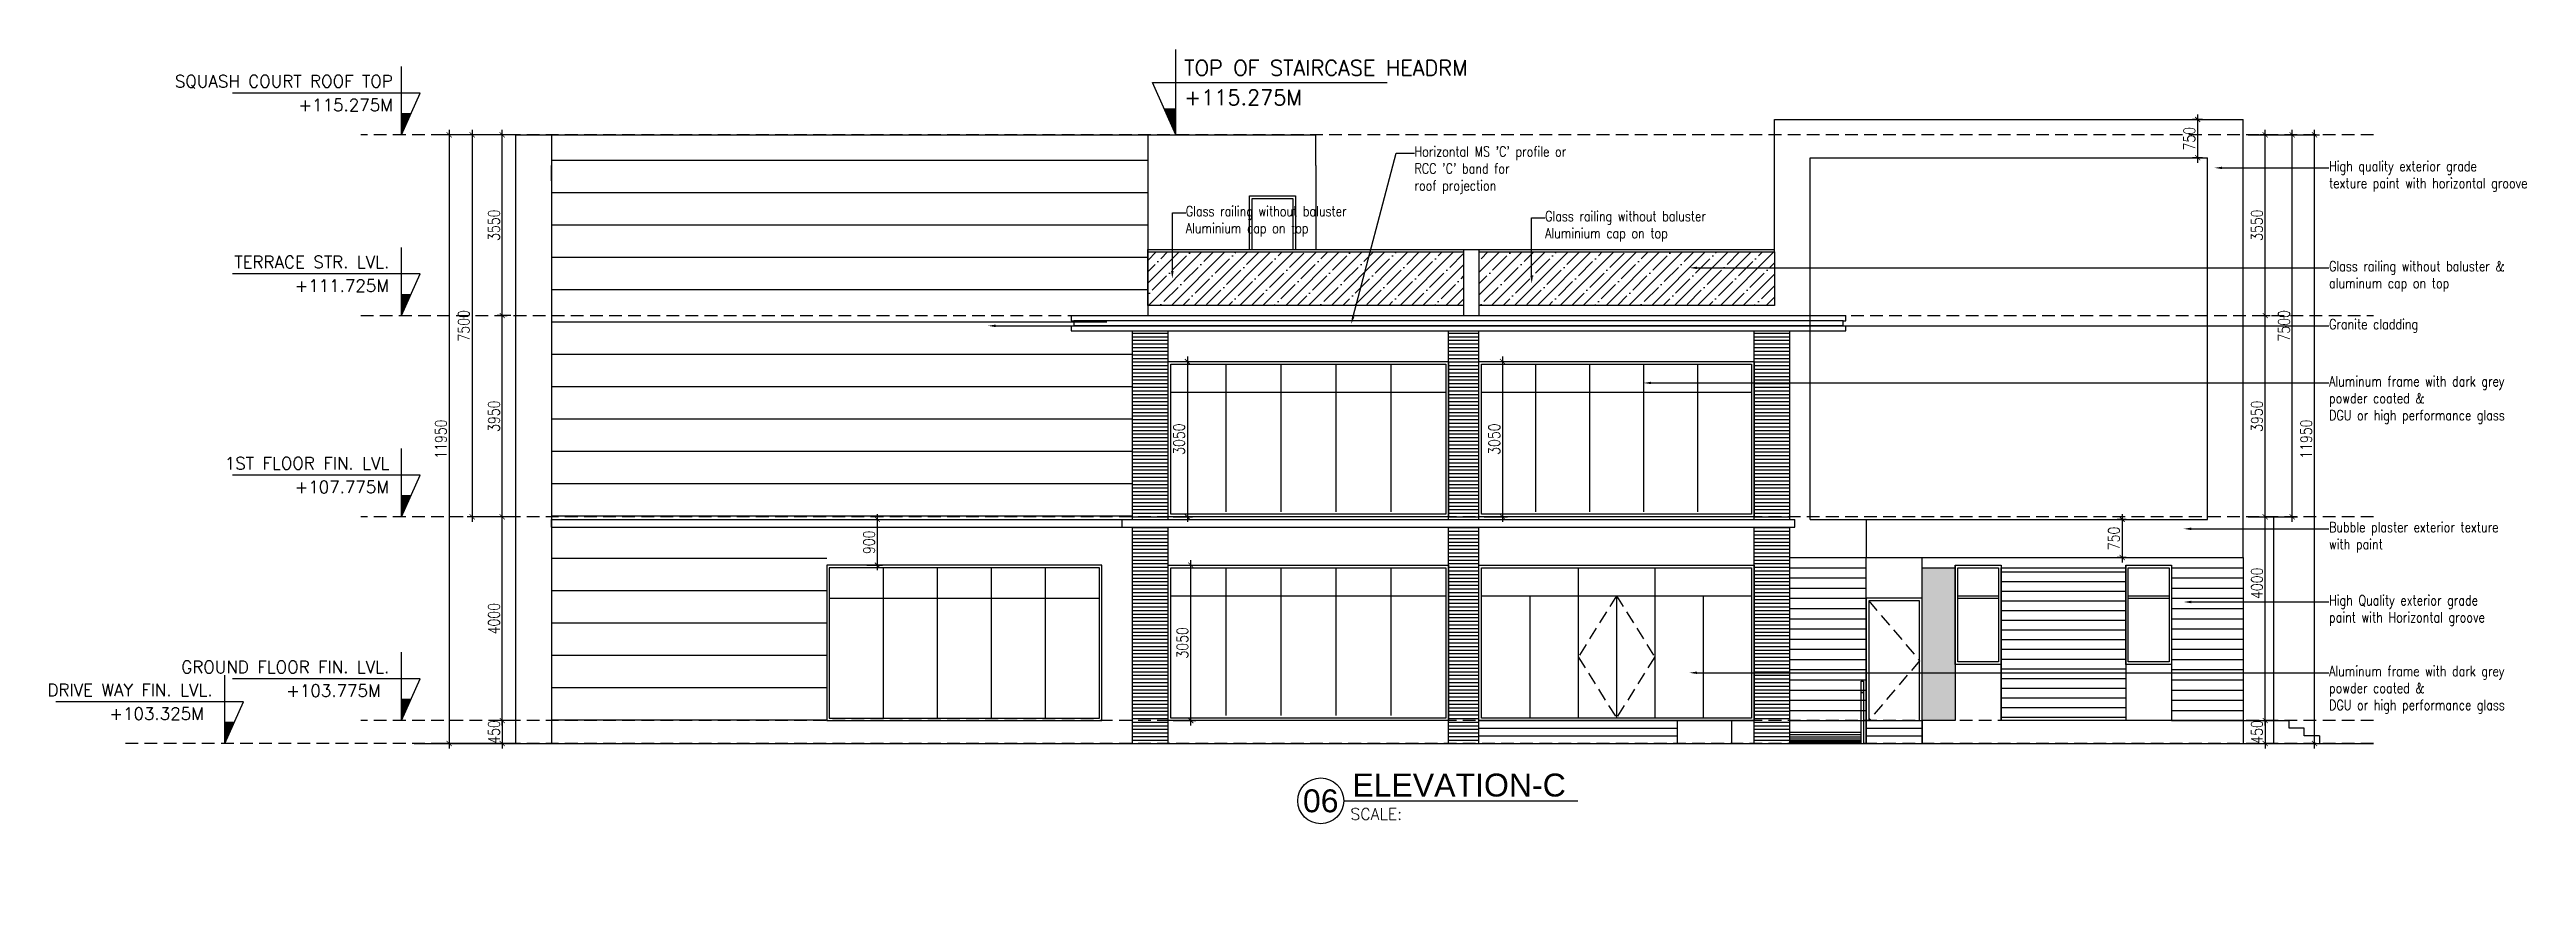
# Model space of a CAD drawing. Extents: x -32840 to 422982, y 280745 to 888746.
# Drawn here: x -29072 to 19543, y 495846 to 512220 of the extents above; entities that cross this region are included whole.
import ezdxf
from ezdxf import colors
from ezdxf.entities.mleader import LeaderData, LeaderLine
from ezdxf.enums import TextEntityAlignment as Align
from ezdxf.math import Vec2, Vec3

# ---------------------------------------------------------------- set-up
doc = ezdxf.new("R2010")
doc.units = 0
doc.header["$LTSCALE"] = 1000
doc.header["$PDMODE"] = 3
doc.linetypes.add('CONTINOUS', pattern=[0])
doc.linetypes.add('HIDDEN', pattern=[0.375, 0.25, -0.125])
doc.layers.get('Defpoints').update_dxf_attribs({"linetype": 'HIDDEN'})
for name, color, linetype in [('a-dim', 3, 'Continuous'), ('A-DOOR', 1, 'Continuous'), ('A-Elev 01', 7, 'Continuous'), ('A-Elev 02', 6, 'Continuous'), ('A-Elev 03', 4, 'Continuous'), ('A-Elev 04', 2, 'Continuous'), ('A-Elev 05', 1, 'Continuous'), ('A-HAT', 8, 'Continuous'), ('A-LVL', 31, 'HIDDEN'), ('A-PLINE', 2, 'Continuous'), ('A-Rail', 1, 'Continuous'), ('A-Tag LVl', 2, 'Continuous'), ('A-TXT', 6, 'Continuous'), ('A-WALL', 7, 'CONTINOUS'), ('a-win', 1, 'Continuous'), ('I-False Ceiling', 7, 'Continuous')]:
    doc.layers.add(name, color=color, linetype=linetype)
doc.styles.add('Arial', font='arial.ttf')
doc.styles.add('ROMANS', font='romans.shx', dxfattribs={"width": 0.8})
doc.dimstyles.new('dim-1', dxfattribs={"dimscale": 100, "dimtxt": 2.25, "dimasz": 1, "dimexe": 1, "dimexo": 1, "dimgap": 0.5, "dimtad": 1, "dimdec": 0, "dimzin": 3, "dimdsep": 46, "dimtxsty": 'ROMANS', "dimblk": 'ARCHTICK', "dimcen": 0.0625, "dimdle": 1, "dimclrd": 256, "dimclre": 256, "dimclrt": 6, "dimadec": 0, "dimazin": 0, "dimtfac": 1, "dimtdec": 0, "dimtix": 1, "dimtmove": 1, "dimatfit": 3, "dimfxl": 1, "dimfrac": 2, "dimtolj": 1, "dimtzin": 3, "dimarcsym": 0})
pattern_1 = [(180, (-245517.5, 1257881.8), (-7e-15, -70.710678), [])]

msp = doc.modelspace()

# ---------------------------------------------------------------- blocks, each defined once
blk = doc.blocks.new('_ArchTick')
at = {"color": 0, "linetype": 'ByBlock', "const_width": 0.15}
blk.add_lwpolyline([(-0.5, -0.5), (0.5, 0.5)], dxfattribs=at)
blk = doc.blocks.new('*D1622')
at = {"layer": 'a-dim', "lineweight": -2, "transparency": 16777216}
for p, q in [((14237, 503045), (14516, 503045)), ((14416, 498945), (14416, 503145)), ((14083, 499045), (14516, 499045))]:
    blk.add_line(p, q, dxfattribs=at)
at = {"layer": 'Defpoints', "color": 0, "transparency": 16777216}
for p in [(14137, 503045), (14416, 503045), (13983, 499045)]:
    blk.add_point(p, dxfattribs=at)
at = {"layer": 'a-dim', "lineweight": -2, "transparency": 16777216, "xscale": 100, "yscale": 100, "zscale": 100}
for p, rotation in [((14416, 503045), 90), ((14416, 499045), 270)]:
    blk.add_blockref('_ArchTick', p, dxfattribs=dict(at, rotation=rotation))
at = {"layer": 'a-dim', "color": 6, "transparency": 16777216, "insert": (14253, 501739), "char_height": 225, "attachment_point": 5, "rotation": 90, "style": 'ROMANS'}
blk.add_mtext('\\A1;4000', dxfattribs=at)
blk = doc.blocks.new('*D1623')
at = {"layer": 'a-dim', "lineweight": -2, "transparency": 16777216}
for p, q in [((14416, 502945), (14416, 507095)), ((14414, 506995), (14516, 506995)), ((14414, 503045), (14516, 503045))]:
    blk.add_line(p, q, dxfattribs=at)
at = {"layer": 'Defpoints', "color": 0, "transparency": 16777216}
for p in [(14314, 506995), (14416, 506995), (14314, 503045)]:
    blk.add_point(p, dxfattribs=at)
at = {"layer": 'a-dim', "lineweight": -2, "transparency": 16777216, "xscale": 100, "yscale": 100, "zscale": 100}
for p, rotation in [((14416, 506995), 90), ((14416, 503045), 270)]:
    blk.add_blockref('_ArchTick', p, dxfattribs=dict(at, rotation=rotation))
at = {"layer": 'a-dim', "color": 6, "transparency": 16777216, "insert": (14253, 505020), "char_height": 225, "attachment_point": 5, "rotation": 90, "style": 'ROMANS'}
blk.add_mtext('\\A1;3950', dxfattribs=at)
blk = doc.blocks.new('*D1624')
at = {"layer": 'a-dim', "lineweight": -2, "transparency": 16777216}
for p, q in [((14105, 510545), (15483, 510545)), ((15383, 498495), (15383, 510645)), ((15214, 498595), (15483, 498595))]:
    blk.add_line(p, q, dxfattribs=at)
at = {"layer": 'Defpoints', "color": 0, "transparency": 16777216}
for p in [(14005, 510545), (15383, 510545), (15114, 498595)]:
    blk.add_point(p, dxfattribs=at)
at = {"layer": 'a-dim', "lineweight": -2, "transparency": 16777216, "xscale": 100, "yscale": 100, "zscale": 100}
for p, rotation in [((15383, 510545), 90), ((15383, 498595), 270)]:
    blk.add_blockref('_ArchTick', p, dxfattribs=dict(at, rotation=rotation))
at = {"layer": 'a-dim', "color": 6, "transparency": 16777216, "insert": (15220, 504570), "char_height": 225, "attachment_point": 5, "rotation": 90, "style": 'ROMANS'}
blk.add_mtext('\\A1;11950', dxfattribs=at)
blk = doc.blocks.new('TAG-LVL-SEC')
blk.add_hatch(color=256).paths.add_polyline_path([(0, 3.42), (-1.53, 3.42), (0, 0)])
for p, q in [((0, 0), (0, 11.17)), ((0, 0), (-3.06, 6.83)), ((-3.06, 6.83), (27.63, 6.83)), ((-1.53, 3.42), (0, 3.42))]:
    blk.add_line(p, q)
at = {"color": 6, "style": 'ROMANS'}
for tag, p in [('LEVEL', (1.61, 7.76)), ('LEVELTAG', (1.44, 3.9))]:
    blk.add_attdef(tag, p, '', height=2, dxfattribs=at)
blk = doc.blocks.new('*D1625')
at = {"layer": 'a-dim', "lineweight": -2, "transparency": 16777216}
for p, q in [((-20017, 503045), (-20287, 503045)), ((-20187, 498945), (-20187, 503145)), ((-20017, 499045), (-20287, 499045))]:
    blk.add_line(p, q, dxfattribs=at)
at = {"layer": 'Defpoints', "color": 0, "transparency": 16777216}
for p in [(-20187, 503045), (-19917, 503045), (-19917, 499045)]:
    blk.add_point(p, dxfattribs=at)
at = {"layer": 'a-dim', "lineweight": -2, "transparency": 16777216, "xscale": 100, "yscale": 100, "zscale": 100}
for p, rotation in [((-20187, 503045), 90), ((-20187, 499045), 270)]:
    blk.add_blockref('_ArchTick', p, dxfattribs=dict(at, rotation=rotation))
at = {"layer": 'a-dim', "color": 6, "transparency": 16777216, "insert": (-20349, 501045), "char_height": 225, "attachment_point": 5, "rotation": 90, "style": 'ROMANS'}
blk.add_mtext('\\A1;4000', dxfattribs=at)
blk = doc.blocks.new('*D1626')
at = {"layer": 'a-dim', "lineweight": -2, "transparency": 16777216}
for p, q in [((-20017, 510545), (-20878, 510545)), ((-20778, 510645), (-20778, 502945)), ((-20017, 503045), (-20878, 503045))]:
    blk.add_line(p, q, dxfattribs=at)
at = {"layer": 'Defpoints', "color": 0, "transparency": 16777216}
for p in [(-19917, 510545), (-20778, 503045), (-19917, 503045)]:
    blk.add_point(p, dxfattribs=at)
at = {"layer": 'a-dim', "lineweight": -2, "transparency": 16777216, "xscale": 100, "yscale": 100, "zscale": 100}
for p, rotation in [((-20778, 510545), 90), ((-20778, 503045), 270)]:
    blk.add_blockref('_ArchTick', p, dxfattribs=dict(at, rotation=rotation))
at = {"layer": 'a-dim', "color": 6, "transparency": 16777216, "insert": (-20941, 506795), "char_height": 225, "attachment_point": 5, "rotation": 90, "style": 'ROMANS'}
blk.add_mtext('\\A1;7500', dxfattribs=at)
blk = doc.blocks.new('*D1627')
at = {"layer": 'a-dim', "lineweight": -2, "transparency": 16777216}
for p, q in [((-20019, 510545), (-21329, 510545)), ((-21229, 510645), (-21229, 498495)), ((-20009, 498595), (-21329, 498595))]:
    blk.add_line(p, q, dxfattribs=at)
at = {"layer": 'Defpoints', "color": 0, "transparency": 16777216}
for p in [(-19919, 510545), (-21229, 498595), (-19909, 498595)]:
    blk.add_point(p, dxfattribs=at)
at = {"layer": 'a-dim', "lineweight": -2, "transparency": 16777216, "xscale": 100, "yscale": 100, "zscale": 100}
for p, rotation in [((-21229, 510545), 90), ((-21229, 498595), 270)]:
    blk.add_blockref('_ArchTick', p, dxfattribs=dict(at, rotation=rotation))
at = {"layer": 'a-dim', "color": 6, "transparency": 16777216, "insert": (-21391, 504570), "char_height": 225, "attachment_point": 5, "rotation": 90, "style": 'ROMANS'}
blk.add_mtext('\\A1;11950', dxfattribs=at)
blk = doc.blocks.new('*D1628')
at = {"layer": 'a-dim', "lineweight": -2, "transparency": 16777216}
for p, q in [((14464, 510545), (14316, 510545)), ((14416, 506895), (14416, 510645)), ((14414, 506995), (14516, 506995))]:
    blk.add_line(p, q, dxfattribs=at)
at = {"layer": 'Defpoints', "color": 0, "transparency": 16777216}
for p in [(14416, 510545), (14564, 510545), (14314, 506995)]:
    blk.add_point(p, dxfattribs=at)
at = {"layer": 'a-dim', "lineweight": -2, "transparency": 16777216, "xscale": 100, "yscale": 100, "zscale": 100}
for p, rotation in [((14416, 510545), 90), ((14416, 506995), 270)]:
    blk.add_blockref('_ArchTick', p, dxfattribs=dict(at, rotation=rotation))
at = {"layer": 'a-dim', "color": 6, "transparency": 16777216, "insert": (14253, 508770), "char_height": 225, "attachment_point": 5, "rotation": 90, "style": 'ROMANS'}
blk.add_mtext('\\A1;3550', dxfattribs=at)
blk = doc.blocks.new('*U1606')
at = {"layer": 'A-HAT'}
blk.add_line((-512, 0), (892, 0), dxfattribs=at)
blk = doc.blocks.new('*U1607')
at = {"layer": 'A-HAT', "color": 0, "linetype": 'ByBlock', "lineweight": -2}
for p in [(0, 3200), (0, 3000), (0, 2800), (0, 2600), (0, 2400), (0, 2200), (0, 2000), (0, 1800), (0, 1600), (0, 1400), (0, 1200), (0, 1000), (0, 800), (0, 600), (0, 400), (0, 200), (0, 0)]:
    blk.add_blockref('*U1606', p, dxfattribs=at)
blk = doc.blocks.new('*U1608')
at = {"layer": 'A-HAT'}
blk.add_line((-350, 0), (1151, 0), dxfattribs=at)
blk = doc.blocks.new('*U1609')
at = {"layer": 'A-HAT', "color": 0, "linetype": 'ByBlock', "lineweight": -2}
for p in [(0, 3200), (0, 3000), (0, 2800), (0, 2600), (0, 2400), (0, 2200), (0, 2000), (0, 1800), (0, 1600), (0, 1400), (0, 1200), (0, 1000), (0, 800), (0, 600), (0, 400), (0, 200), (0, 0)]:
    blk.add_blockref('*U1608', p, dxfattribs=at)
blk = doc.blocks.new('*D1629')
at = {"layer": 'a-dim', "lineweight": -2, "transparency": 16777216}
for p, q in [((-20017, 499045), (-20287, 499045)), ((-20187, 499045), (-20187, 499145)), ((-20187, 499045), (-20187, 498595)), ((-20017, 498595), (-20287, 498595)), ((-20187, 498595), (-20187, 498495))]:
    blk.add_line(p, q, dxfattribs=at)
at = {"layer": 'Defpoints', "color": 0, "transparency": 16777216}
for p in [(-19917, 499045), (-20187, 498595), (-19917, 498595)]:
    blk.add_point(p, dxfattribs=at)
at = {"layer": 'a-dim', "lineweight": -2, "transparency": 16777216, "xscale": 100, "yscale": 100, "zscale": 100}
for p, rotation in [((-20187, 499045), 270), ((-20187, 498595), 90)]:
    blk.add_blockref('_ArchTick', p, dxfattribs=dict(at, rotation=rotation))
at = {"layer": 'a-dim', "color": 6, "transparency": 16777216, "insert": (-20349, 498820), "char_height": 225, "attachment_point": 5, "rotation": 90, "style": 'ROMANS'}
blk.add_mtext('\\A1;450', dxfattribs=at)
blk = doc.blocks.new('*D1630')
at = {"layer": 'a-dim', "lineweight": -2, "transparency": 16777216}
for p, q in [((14083, 499045), (14516, 499045)), ((14416, 499045), (14416, 499145)), ((14416, 499045), (14416, 498595)), ((14083, 498595), (14516, 498595)), ((14416, 498595), (14416, 498495))]:
    blk.add_line(p, q, dxfattribs=at)
at = {"layer": 'Defpoints', "color": 0, "transparency": 16777216}
for p in [(13983, 499045), (13983, 498595), (14416, 498595)]:
    blk.add_point(p, dxfattribs=at)
at = {"layer": 'a-dim', "lineweight": -2, "transparency": 16777216, "xscale": 100, "yscale": 100, "zscale": 100}
for p, rotation in [((14416, 499045), 270), ((14416, 498595), 90)]:
    blk.add_blockref('_ArchTick', p, dxfattribs=dict(at, rotation=rotation))
at = {"layer": 'a-dim', "color": 6, "transparency": 16777216, "insert": (14253, 498820), "char_height": 225, "attachment_point": 5, "rotation": 90, "style": 'ROMANS'}
blk.add_mtext('\\A1;450', dxfattribs=at)
blk = doc.blocks.new('*D1631')
at = {"layer": 'a-dim', "lineweight": -2, "transparency": 16777216}
for p, q in [((-20187, 502945), (-20187, 507095)), ((-20017, 506995), (-20287, 506995)), ((-20017, 503045), (-20287, 503045))]:
    blk.add_line(p, q, dxfattribs=at)
at = {"layer": 'Defpoints', "color": 0, "transparency": 16777216}
for p in [(-20187, 506995), (-19917, 506995), (-19917, 503045)]:
    blk.add_point(p, dxfattribs=at)
at = {"layer": 'a-dim', "lineweight": -2, "transparency": 16777216, "xscale": 100, "yscale": 100, "zscale": 100}
for p, rotation in [((-20187, 506995), 90), ((-20187, 503045), 270)]:
    blk.add_blockref('_ArchTick', p, dxfattribs=dict(at, rotation=rotation))
at = {"layer": 'a-dim', "color": 6, "transparency": 16777216, "insert": (-20349, 505020), "char_height": 225, "attachment_point": 5, "rotation": 90, "style": 'ROMANS'}
blk.add_mtext('\\A1;3950', dxfattribs=at)
blk = doc.blocks.new('*D1632')
at = {"layer": 'a-dim', "lineweight": -2, "transparency": 16777216}
for p, q in [((-20017, 510545), (-20287, 510545)), ((-20187, 506895), (-20187, 510645)), ((-20017, 506995), (-20287, 506995))]:
    blk.add_line(p, q, dxfattribs=at)
at = {"layer": 'Defpoints', "color": 0, "transparency": 16777216}
for p in [(-20187, 510545), (-19917, 510545), (-19917, 506995)]:
    blk.add_point(p, dxfattribs=at)
at = {"layer": 'a-dim', "lineweight": -2, "transparency": 16777216, "xscale": 100, "yscale": 100, "zscale": 100}
for p, rotation in [((-20187, 510545), 90), ((-20187, 506995), 270)]:
    blk.add_blockref('_ArchTick', p, dxfattribs=dict(at, rotation=rotation))
at = {"layer": 'a-dim', "color": 6, "transparency": 16777216, "insert": (-20349, 508770), "char_height": 225, "attachment_point": 5, "rotation": 90, "style": 'ROMANS'}
blk.add_mtext('\\A1;3550', dxfattribs=at)
blk = doc.blocks.new('*D1633')
at = {"layer": 'a-dim', "lineweight": -2, "transparency": 16777216}
for p, q in [((14083, 510545), (15046, 510545)), ((14946, 502945), (14946, 510645)), ((14083, 503045), (15046, 503045))]:
    blk.add_line(p, q, dxfattribs=at)
at = {"layer": 'Defpoints', "color": 0, "transparency": 16777216}
for p in [(13983, 510545), (14946, 510545), (13983, 503045)]:
    blk.add_point(p, dxfattribs=at)
at = {"layer": 'a-dim', "lineweight": -2, "transparency": 16777216, "xscale": 100, "yscale": 100, "zscale": 100}
for p, rotation in [((14946, 510545), 90), ((14946, 503045), 270)]:
    blk.add_blockref('_ArchTick', p, dxfattribs=dict(at, rotation=rotation))
at = {"layer": 'a-dim', "color": 6, "transparency": 16777216, "insert": (14783, 506795), "char_height": 225, "attachment_point": 5, "rotation": 90, "style": 'ROMANS'}
blk.add_mtext('\\A1;7500', dxfattribs=at)
blk = doc.blocks.new('TAG-LABEL')
at = {"linetype": 'Continuous'}
blk.add_line((-65.32, 0), (-24.49, 0), dxfattribs=at)
blk.add_circle((-69.32, 0), 4, dxfattribs=at)
at = {"color": 6, "style": 'ROMANS'}
blk.add_text('SCALE:', height=2, dxfattribs=at).set_placement((-64.13, -3.31))
at = {"color": 6}
for tag, p, height, style in [('LABELNAME', (-63.82, 0.75), 4, 'Arial'), ('SCALE', (-52.05, -3.31), 2, 'ROMANS'), ('DES.LINE.01', (-63.94, -6.44), 2, 'ROMANS'), ('DES.LINE.02', (-63.94, -9.56), 2, 'ROMANS')]:
    blk.add_attdef(tag, p, '', height=height, dxfattribs=dict(at, style=style))
at = {"color": 6, "style": 'Arial'}
blk.add_attdef('88', text='', height=4, dxfattribs=at).set_placement((-69.32, 0), align=Align.MIDDLE_CENTER)
blk = doc.blocks.new('*D1617')
at = {"layer": 'a-dim', "lineweight": -2, "transparency": 16777216}
for p, q in [((11685, 502995), (11508, 502995)), ((11608, 503095), (11608, 502145)), ((11685, 502245), (11508, 502245))]:
    blk.add_line(p, q, dxfattribs=at)
at = {"layer": 'Defpoints', "color": 0, "transparency": 16777216}
for p in [(11785, 502995), (11608, 502245), (11785, 502245)]:
    blk.add_point(p, dxfattribs=at)
at = {"layer": 'a-dim', "lineweight": -2, "transparency": 16777216, "xscale": 100, "yscale": 100, "zscale": 100}
for p, rotation in [((11608, 502995), 90), ((11608, 502245), 270)]:
    blk.add_blockref('_ArchTick', p, dxfattribs=dict(at, rotation=rotation))
at = {"layer": 'a-dim', "color": 6, "transparency": 16777216, "insert": (11445, 502620), "char_height": 225, "attachment_point": 5, "rotation": 90, "style": 'ROMANS'}
blk.add_mtext('\\A1;750', dxfattribs=at)
blk = doc.blocks.new('*D1618')
at = {"layer": 'a-dim', "lineweight": -2, "transparency": 16777216}
for p, q in [((-13028, 502995), (-12723, 502995)), ((-12823, 501995), (-12823, 503095)), ((-13028, 502095), (-12723, 502095))]:
    blk.add_line(p, q, dxfattribs=at)
at = {"layer": 'Defpoints', "color": 0, "transparency": 16777216}
for p in [(-13128, 502995), (-12823, 502995), (-13128, 502095)]:
    blk.add_point(p, dxfattribs=at)
at = {"layer": 'a-dim', "lineweight": -2, "transparency": 16777216, "xscale": 100, "yscale": 100, "zscale": 100}
for p, rotation in [((-12823, 502995), 90), ((-12823, 502095), 270)]:
    blk.add_blockref('_ArchTick', p, dxfattribs=dict(at, rotation=rotation))
at = {"layer": 'a-dim', "color": 6, "transparency": 16777216, "insert": (-12986, 502545), "char_height": 225, "attachment_point": 5, "rotation": 90, "style": 'ROMANS'}
blk.add_mtext('\\A1;900', dxfattribs=at)
blk = doc.blocks.new('*D1619')
at = {"layer": 'a-dim', "lineweight": -2, "transparency": 16777216}
for p, q in [((-6673, 498945), (-6673, 502195)), ((-7017, 502095), (-6573, 502095)), ((-7017, 499045), (-6573, 499045))]:
    blk.add_line(p, q, dxfattribs=at)
at = {"layer": 'Defpoints', "color": 0, "transparency": 16777216}
for p in [(-7117, 502095), (-6673, 502095), (-7117, 499045)]:
    blk.add_point(p, dxfattribs=at)
at = {"layer": 'a-dim', "lineweight": -2, "transparency": 16777216, "xscale": 100, "yscale": 100, "zscale": 100}
for p, rotation in [((-6673, 502095), 90), ((-6673, 499045), 270)]:
    blk.add_blockref('_ArchTick', p, dxfattribs=dict(at, rotation=rotation))
at = {"layer": 'a-dim', "color": 6, "transparency": 16777216, "insert": (-6836, 500570), "char_height": 225, "attachment_point": 5, "rotation": 90, "style": 'ROMANS'}
blk.add_mtext('\\A1;3050', dxfattribs=at)
blk = doc.blocks.new('*D1620')
at = {"layer": 'a-dim', "lineweight": -2, "transparency": 16777216}
for p, q in [((-917, 506095), (-453, 506095)), ((-553, 506195), (-553, 502945)), ((-917, 503045), (-453, 503045))]:
    blk.add_line(p, q, dxfattribs=at)
at = {"layer": 'Defpoints', "color": 0, "transparency": 16777216}
for p in [(-1017, 506095), (-1017, 503045), (-553, 503045)]:
    blk.add_point(p, dxfattribs=at)
at = {"layer": 'a-dim', "lineweight": -2, "transparency": 16777216, "xscale": 100, "yscale": 100, "zscale": 100}
for p, rotation in [((-553, 506095), 90), ((-553, 503045), 270)]:
    blk.add_blockref('_ArchTick', p, dxfattribs=dict(at, rotation=rotation))
at = {"layer": 'a-dim', "color": 6, "transparency": 16777216, "insert": (-715, 504570), "char_height": 225, "attachment_point": 5, "rotation": 90, "style": 'ROMANS'}
blk.add_mtext('\\A1;3050', dxfattribs=at)
blk = doc.blocks.new('*D1621')
at = {"layer": 'a-dim', "lineweight": -2, "transparency": 16777216}
for p, q in [((-7017, 506095), (-6640, 506095)), ((-6740, 506195), (-6740, 502945)), ((-7017, 503045), (-6640, 503045))]:
    blk.add_line(p, q, dxfattribs=at)
at = {"layer": 'Defpoints', "color": 0, "transparency": 16777216}
for p in [(-7117, 506095), (-7117, 503045), (-6740, 503045)]:
    blk.add_point(p, dxfattribs=at)
at = {"layer": 'a-dim', "lineweight": -2, "transparency": 16777216, "xscale": 100, "yscale": 100, "zscale": 100}
for p, rotation in [((-6740, 506095), 90), ((-6740, 503045), 270)]:
    blk.add_blockref('_ArchTick', p, dxfattribs=dict(at, rotation=rotation))
at = {"layer": 'a-dim', "color": 6, "transparency": 16777216, "insert": (-6902, 504570), "char_height": 225, "attachment_point": 5, "rotation": 90, "style": 'ROMANS'}
blk.add_mtext('\\A1;3050', dxfattribs=at)
blk = doc.blocks.new('*D1676')
at = {"layer": 'a-dim', "lineweight": -2, "transparency": 16777216}
for p, q in [((13090, 509995), (13090, 510945)), ((13182, 510845), (12990, 510845)), ((13182, 510095), (12990, 510095))]:
    blk.add_line(p, q, dxfattribs=at)
at = {"layer": 'Defpoints', "color": 0, "transparency": 16777216}
for p in [(13090, 510845), (13282, 510845), (13282, 510095)]:
    blk.add_point(p, dxfattribs=at)
at = {"layer": 'a-dim', "lineweight": -2, "transparency": 16777216, "xscale": 100, "yscale": 100, "zscale": 100}
for p, rotation in [((13090, 510845), 90), ((13090, 510095), 270)]:
    blk.add_blockref('_ArchTick', p, dxfattribs=dict(at, rotation=rotation))
at = {"layer": 'a-dim', "color": 6, "transparency": 16777216, "insert": (12927, 510470), "char_height": 225, "attachment_point": 5, "rotation": 90, "style": 'ROMANS'}
blk.add_mtext('\\A1;750', dxfattribs=at)

# ---------------------------------------------------------------- dimensions: what is measured, and where the dimension line sits
at = {"layer": 'a-dim'}
for base, p1, p2, picture, middle in [((13089.9, 510844.8), (13282.3, 510094.8), (13282.3, 510844.8), '*D1676', (12927.4, 510469.8)), ((-21229, 498594.8), (-19918.7, 510544.8), (-19908.9, 498594.8), '*D1627', (-21391.5, 504569.8)), ((-20778.4, 503044.8), (-19917.3, 510544.8), (-19917.3, 503044.8), '*D1626', (-20940.9, 506794.8)), ((-20187, 510544.8), (-19917.3, 506994.8), (-19917.3, 510544.8), '*D1632', (-20349.5, 508769.8)), ((14945.9, 510544.8), (13982.7, 503044.8), (13982.7, 510544.8), '*D1633', (14783.4, 506794.8)), ((15382.5, 510544.8), (15114, 498594.8), (14005.1, 510544.8), '*D1624', (15220, 504569.8)), ((14415.9, 510544.8), (14313.8, 506994.8), (14563.8, 510544.8), '*D1628', (14253.4, 508769.8)), ((-20187, 506994.8), (-19917.3, 503044.8), (-19917.3, 506994.8), '*D1631', (-20349.5, 505019.8)), ((14415.9, 506994.8), (14313.8, 503044.8), (14313.8, 506994.8), '*D1623', (14253.4, 505019.8)), ((-6739.8, 503044.8), (-7117.3, 506094.8), (-7117.3, 503044.8), '*D1621', (-6902.3, 504569.8)), ((-552.5, 503044.8), (-1017.3, 506094.8), (-1017.3, 503044.8), '*D1620', (-715, 504569.8)), ((-20187, 503044.8), (-19917.3, 499044.8), (-19917.3, 503044.8), '*D1625', (-20349.5, 501044.8)), ((-12823.5, 502994.8), (-13128.2, 502094.8), (-13128.2, 502994.8), '*D1618', (-12986, 502544.8)), ((11607.8, 502244.8), (11785.4, 502994.8), (11785.4, 502244.8), '*D1617', (11445.3, 502619.8)), ((-6673.2, 502094.8), (-7117.3, 499044.8), (-7117.3, 502094.8), '*D1619', (-6835.7, 500569.8)), ((-20187, 498594.8), (-19917.3, 499044.8), (-19917.3, 498594.8), '*D1629', (-20349.5, 498819.8)), ((14415.9, 498594.8), (13982.7, 499044.8), (13982.7, 498594.8), '*D1630', (14253.4, 498819.8))]:
    dim = msp.add_linear_dim(base=base, p1=p1, p2=p2, angle=90, dimstyle='dim-1', dxfattribs=at)
    dim.commit()
    dim.dimension.update_dxf_attribs({"geometry": picture, "text_midpoint": middle})
dim = msp.add_linear_dim(base=(14415.9, 503044.8), p1=(13982.7, 499044.8), p2=(14136.6, 503044.8), angle=90, dimstyle='dim-1', dxfattribs=at)
dim.commit()
dim.dimension.update_dxf_attribs({"geometry": '*D1622', "text_midpoint": (14415.9, 501738.6), "dimtype": 160})

# ---------------------------------------------------------------- hatches: boundary and pattern name
at = {"layer": 'A-HAT'}
h = msp.add_hatch(dxfattribs=at)
h.set_pattern_fill('ANSI31', color=256, scale=200, angle=135)
h.set_pattern_definition([(180, (-245517.5, 1249824.24), (-6e-14, -635), [])])
h.paths.add_polyline_path([(-8567.3, 510544.8), (-19217.3, 510544.8), (-19217.3, 502994.8), (-8567.3, 502994.8)])
h.paths.add_polyline_path([(-8317.3, 510544.8), (-8567.3, 510544.8), (-8567.3, 502994.8), (-8317.3, 502994.8)])
h.paths.add_polyline_path([(-7817.3, 506694.8), (-8317.3, 506694.8), (-8317.3, 502994.8), (-7817.3, 502994.8)])
h.paths.add_polyline_path([(-7717.3, 510544.8), (-8317.3, 510544.8), (-8317.3, 506994.8), (-7717.3, 506994.8)])
h.paths.add_polyline_path([(-7517.3, 506994.8), (-7517.3, 508244.8), (-7517.3, 510544.8), (-7717.3, 510544.8), (-7717.3, 506994.8)])
h = msp.add_hatch(dxfattribs=at)
h.set_pattern_fill('ANSI35', color=131, scale=50)
h.set_pattern_definition([(45, (-245517.5, 1249824.24), (-224.5064, 224.5064), []), (45, (-245293, 1249824.24), (-224.5064, 224.5064), [396.875, -79.375, 0, -79.375])])
h.paths.add_polyline_path([(-7117.3, 508244.8), (-7517.3, 508244.8), (-7517.3, 507194.8), (-7117.3, 507194.8)])
h.paths.add_polyline_path([(4782.7, 508244.8), (2882.6, 508244.8), (2882.6, 507194.8), (4782.7, 507194.8)])
h.paths.add_polyline_path([(-1317.3, 507194.8), (-1317.3, 508244.8), (-7117.3, 508244.8), (-7117.3, 507194.8)])
h.paths.add_polyline_path([(-1016.9, 508244.8), (-1016.9, 507194.8), (2882.6, 507194.8), (2882.6, 508244.8)])
h = msp.add_hatch(dxfattribs=at)
h.set_pattern_fill('JIS_WOOD', color=256, scale=100, angle=135)
h.set_pattern_definition(pattern_1)
h.paths.add_polyline_path([(-7117.3, 502844.8), (-7817.3, 502844.8), (-7817.3, 498594.8), (-7117.3, 498594.8)])
h.paths.add_polyline_path([(-7817.3, 502994.8), (-7117.3, 502994.8), (-7117.3, 506694.8), (-7817.3, 506694.8)])
h = msp.add_hatch(dxfattribs=at)
h.set_pattern_fill('JIS_WOOD', color=256, scale=100, angle=135)
h.set_pattern_definition(pattern_1)
h.paths.add_polyline_path([(-1617.3, 498594.8), (-1017.3, 498594.8), (-1017.3, 502844.8), (-1617.3, 502844.8)])
h.paths.add_polyline_path([(-1017.3, 506694.8), (-1617.3, 506694.8), (-1617.3, 502994.8), (-1017.3, 502994.8)])
h = msp.add_hatch(dxfattribs=at)
h.set_pattern_fill('JIS_WOOD', color=256, scale=100, angle=135)
h.set_pattern_definition(pattern_1)
h.paths.add_polyline_path([(5082.7, 506694.8), (4382.7, 506694.8), (4382.7, 503044.8), (5082.7, 503044.8)])
h.paths.add_polyline_path([(5082.7, 502844.8), (4382.7, 502844.8), (4382.7, 499044.8), (5082.7, 499044.8)])
h.paths.add_polyline_path([(4382.7, 499044.8), (4382.7, 498594.8), (5082.7, 498594.8), (5082.7, 499044.8)])
h = msp.add_hatch(dxfattribs=at)
h.set_pattern_fill('ANSI31', color=256, scale=200, angle=135)
h.set_pattern_definition([(180, (-7832.4, 1257881.8), (-6e-14, -635), [])])
h.paths.add_polyline_path([(-13817.3, 499044.8), (-19217.3, 499044.8), (-19217.3, 502844.8), (-13817.3, 502844.8)])
h = msp.add_hatch(dxfattribs=at)
h.set_pattern_fill('ANSI31', color=256, scale=60, angle=135)
h.set_pattern_definition([(180, (1500, 0), (-1e-14, -190.5), [])])
h.paths.add_polyline_path([(11678.2, 499044.8), (9233.4, 499044.8), (9233.4, 502044.8), (11678.2, 502044.8)])
at = {"layer": 'I-False Ceiling'}
h = msp.add_hatch(dxfattribs=at)
h.set_pattern_fill('ANGLE', color=8)
h.set_pattern_definition([(0, (1500, 0), (0, 6.985), [5.08, -1.905]), (90, (1500, 0), (-6.985, 4e-16), [5.08, -1.905])])
h.paths.add_polyline_path([(8333.4, 499044.8), (7683.4, 499044.8), (7683.4, 502044.8), (8333.4, 502044.8)])

# ---------------------------------------------------------------- linework, layer by layer
at = {"layer": 'A-DOOR'}
for p, q in [((-5987.3, 506044.8), (-5987.3, 503144.8)), ((-4907.3, 506044.8), (-4907.3, 503144.8)), ((-3827.3, 506044.8), (-3827.3, 503144.8)), ((-2747.3, 506044.8), (-2747.3, 503144.8)), ((92.7, 506044.8), (92.7, 503144.8)), ((1152.7, 506044.8), (1152.7, 503144.8)), ((2212.7, 506044.8), (2212.7, 503144.8)), ((3272.7, 506044.8), (3272.7, 503144.8)), ((-7067.3, 505494.8), (-1667.3, 505494.8)), ((-967.3, 505494.8), (4332.7, 505494.8)), ((-12707.3, 502044.8), (-12707.3, 499094.8)), ((-11647.3, 502044.8), (-11647.3, 499094.8)), ((-10587.3, 502044.8), (-10587.3, 499094.8)), ((-9527.3, 502044.8), (-9527.3, 499094.8)), ((-5987.3, 502044.8), (-5987.3, 499144.8)), ((-4907.3, 502044.8), (-4907.3, 499144.8)), ((-3827.3, 502044.8), (-3827.3, 499144.8)), ((-2747.3, 502044.8), (-2747.3, 499144.8)), ((932.7, 502044.8), (932.7, 499094.8)), ((2432.7, 502044.8), (2432.7, 499094.8)), ((-13767.3, 501444.8), (-8467.3, 501444.8)), ((-7067.3, 501494.8), (-1667.3, 501494.8)), ((-967.3, 501494.8), (4332.7, 501494.8)), ((-17.3, 501494.8), (-17.3, 499094.8)), ((1682.7, 501494.8), (1682.7, 499094.8)), ((3382.7, 501494.8), (3382.7, 499094.8)), ((8383.4, 501494.8), (9183.4, 501494.8)), ((8383.4, 501444.8), (9183.4, 501444.8)), ((11728.2, 501494.8), (12528.2, 501494.8)), ((11728.2, 501444.8), (12528.2, 501444.8))]:
    msp.add_line(p, q, dxfattribs=at)
for points in [[(-5517.3, 508294.8), (-5517.3, 509344.8), (-4617.3, 509344.8), (-4617.3, 508294.8)], [(-5467.3, 508294.8), (-5467.3, 509294.8), (-4667.3, 509294.8), (-4667.3, 508294.8)], [(-7517.3, 508244.8), (-7517.3, 508294.8), (4782.7, 508294.8)], [(-7517.3, 508244.8), (-1617.3, 508244.8)], [(-1017.3, 508244.8), (4782.7, 508244.8)], [(9233.4, 502094.8), (9233.4, 500144.8), (8333.4, 500144.8), (8333.4, 502094.8), (9233.4, 502094.8)], [(12578.2, 502094.8), (12578.2, 500144.8), (11678.2, 500144.8), (11678.2, 502094.8), (12578.2, 502094.8)]]:
    msp.add_lwpolyline(points, dxfattribs=at)
for points in [[(-13817.3, 502094.8), (-13817.3, 499044.8), (-8417.3, 499044.8), (-8417.3, 502094.8)], [(-13767.3, 502044.8), (-13767.3, 499094.8), (-8467.3, 499094.8), (-8467.3, 502044.8)], [(-1017.3, 502094.8), (4382.7, 502094.8), (4382.7, 499044.8), (-1017.3, 499044.8)], [(-967.3, 502044.8), (4332.7, 502044.8), (4332.7, 499094.8), (-967.3, 499094.8)], [(9183.4, 502044.8), (9183.4, 500194.8), (8383.4, 500194.8), (8383.4, 502044.8)], [(12528.2, 502044.8), (12528.2, 500194.8), (11728.2, 500194.8), (11728.2, 502044.8)], [(7683.4, 499044.8), (7683.4, 501444.8), (6583.4, 501444.8), (6583.4, 499044.8)], [(7633.4, 499044.8), (7633.4, 501394.8), (6633.4, 501394.8), (6633.4, 499044.8)]]:
    msp.add_lwpolyline(points, close=True, dxfattribs=at)
at = {"layer": 'A-DOOR', "color": 8, "linetype": 'HIDDEN'}
for points in [[(1682.7, 501494.8), (932.7, 500294.8), (1682.7, 499094.8)], [(1682.7, 501494.8), (2432.7, 500294.8), (1682.7, 499094.8)], [(6633.4, 501394.8), (7633.4, 500219.8), (6633.4, 499044.8)]]:
    msp.add_lwpolyline(points, dxfattribs=at)
at = {"layer": 'A-Elev 01'}
for p, q in [((-19917.3, 498594.8), (-19917.3, 510544.8)), ((-19917.3, 510544.8), (-7517.3, 510544.8)), ((-19217.3, 510544.8), (-19217.3, 498594.8)), ((-19217.3, 509644.8), (-19217.3, 509944.8)), ((-1317.3, 508294.8), (-1317.3, 506994.8)), ((-1016.9, 508294.8), (-1016.9, 506994.8)), ((-9017.4, 506994.8), (6182.7, 506994.8)), ((-9017.4, 506994.8), (-9017.4, 506894.8)), ((-9017.4, 506894.8), (-8967.4, 506894.8)), ((-9017.4, 506794.8), (-8967.4, 506794.8)), ((-9017.4, 506794.8), (-9017.4, 506694.8)), ((-9017.4, 506694.8), (6182.7, 506694.8)), ((-8967.4, 506894.8), (-8967.4, 506794.8)), ((-7817.3, 502994.8), (-7817.3, 506694.8)), ((-7117.3, 502994.8), (-7117.3, 506694.8)), ((-1617.3, 502994.8), (-1617.3, 506694.8)), ((-1017.3, 502994.8), (-1017.3, 506694.8)), ((4382.7, 502994.8), (4382.7, 506694.8)), ((5082.7, 502994.8), (5082.7, 506694.8)), ((6132.7, 506894.8), (6182.7, 506894.8)), ((6132.7, 506794.8), (6132.7, 506894.8)), ((6132.7, 506794.8), (6182.7, 506794.8)), ((6182.7, 506894.8), (6182.7, 506994.8)), ((6182.7, 506694.8), (6182.7, 506794.8)), ((-19217.3, 502844.8), (-19217.3, 502994.8)), ((-19217.3, 502994.8), (5182.7, 502994.8)), ((-19217.3, 502844.8), (5182.7, 502844.8)), ((-7817.3, 498594.8), (-7817.3, 502844.8)), ((-7117.3, 498594.8), (-7117.3, 502844.8)), ((-1617.3, 498594.8), (-1617.3, 502844.8)), ((-1017.3, 498594.8), (-1017.3, 502844.8)), ((4382.7, 498594.8), (4382.7, 502844.8)), ((5082.7, 498594.8), (5082.7, 502844.8)), ((5182.7, 502844.8), (5182.7, 502994.8)), ((-1017.3, 499044.8), (2882.6, 499044.8)), ((-1017.3, 499044.8), (4382.7, 499044.8)), ((-1017.3, 498894.8), (2882.6, 498894.8)), ((2882.6, 499044.8), (4382.7, 499044.8)), ((2882.6, 498594.8), (2882.6, 499044.8)), ((3942.6, 499044.8), (3942.6, 498594.8)), ((5082.7, 499044.8), (5582.7, 499044.8)), ((5082.7, 498819.8), (6483.4, 498819.8)), ((6583.4, 498894.8), (7683.4, 498894.8)), ((-21917.3, 498594.8), (16543.8, 498594.8)), ((-1017.3, 498744.8), (2882.6, 498744.8)), ((6583.4, 498744.8), (7683.4, 498744.8))]:
    msp.add_line(p, q, dxfattribs=at)
at = {"layer": 'A-Elev 01', "color": 8}
msp.add_line((6583.4, 502994.8), (6583.4, 502244.8), dxfattribs=at)
at = {"layer": 'A-Elev 01'}
msp.add_lwpolyline([(-1317.3, 508294.8), (-1016.9, 508294.8)], dxfattribs=at)
at = {"layer": 'A-Elev 02'}
msp.add_line((-7517.3, 510544.8), (-7517.3, 506994.8), dxfattribs=at)
at = {"layer": 'A-Elev 03'}
for p, q in [((4782.7, 509944.8), (4782.7, 510844.8)), ((4782.7, 510844.8), (13982.7, 510844.8)), ((13982.7, 502244.8), (13982.7, 510844.8)), ((5482.7, 502994.8), (5482.7, 510094.8)), ((5482.7, 510094.8), (13282.3, 510094.8)), ((13282.3, 502994.8), (13282.3, 510094.8)), ((4782.7, 508244.8), (4782.7, 509944.8)), ((5482.7, 502994.8), (13282.3, 502994.8)), ((5082.7, 502244.8), (13982.7, 502244.8))]:
    msp.add_line(p, q, dxfattribs=at)
at = {"layer": 'A-Elev 04'}
for p, q in [((14582.7, 498594.8), (14582.7, 503044.8)), ((13982.7, 502244.8), (13982.7, 498594.8)), ((13982.7, 499044.8), (14882.7, 499044.8)), ((14882.7, 498894.8), (14882.7, 499044.8)), ((15182.7, 498894.8), (14882.7, 498894.8)), ((15182.7, 498744.8), (15182.7, 498894.8)), ((15482.7, 498744.8), (15182.7, 498744.8)), ((15482.7, 498744.8), (15482.7, 498594.8))]:
    msp.add_line(p, q, dxfattribs=at)
at = {"layer": 'A-Elev 05'}
for p, q in [((-7517.3, 510544.8), (-4217.3, 510544.8)), ((-4217.3, 509944.8), (-4217.3, 510544.8)), ((-4217.3, 509944.8), (-4217.3, 508294.8))]:
    msp.add_line(p, q, dxfattribs=at)
at = {"layer": 'A-HAT'}
for p, q in [((6132.7, 506894.8), (-8967.4, 506894.8)), ((6132.7, 506794.8), (-8967.4, 506794.8)), ((6583.4, 498594.8), (6583.4, 502244.8)), ((7683.4, 498594.8), (7683.4, 502244.8)), ((8333.4, 502094.8), (8333.4, 499044.8)), ((9233.4, 502094.8), (9233.4, 499044.8)), ((11678.2, 502094.8), (11678.2, 499044.8)), ((12578.2, 502094.8), (12578.2, 499044.8)), ((5582.7, 499044.8), (6483.4, 499044.8)), ((13982.7, 499044.8), (9682.7, 499044.8)), ((13982.7, 499044.8), (13199.4, 499044.8)), ((5082.7, 498769.8), (6483.4, 498769.8)), ((5082.7, 498724.8), (6483.4, 498724.8)), ((5082.7, 498684.8), (6483.4, 498684.8)), ((5082.7, 498654.8), (6483.4, 498654.8)), ((5082.7, 498624.8), (6483.4, 498624.8)), ((5082.7, 498609.8), (6483.4, 498609.8))]:
    msp.add_line(p, q, dxfattribs=at)
at = {"layer": 'A-HAT', "color": 131}
for points in [[(-1317.3, 507194.8), (-7517.3, 507194.8), (-7517.3, 508244.8), (-1317.3, 508244.8)], [(-1016.9, 508244.8), (4782.7, 508244.8), (4782.7, 507194.8)], [(4782.7, 507194.8), (-1016.9, 507194.8)]]:
    msp.add_lwpolyline(points, dxfattribs=at)
at = {"layer": 'A-HAT'}
msp.add_lwpolyline([(8333.4, 499044.8), (7683.4, 499044.8), (7683.4, 502044.8), (8333.4, 502044.8)], close=True, dxfattribs=at)
at = {"layer": 'A-LVL'}
for p, q in [((16543.8, 510544.8), (-22963.6, 510544.8)), ((-22963.6, 506994.8), (16543.8, 506994.8)), ((16543.8, 503044.8), (-22963.6, 503044.8)), ((16543.8, 499044.8), (-22963.6, 499044.8)), ((16543.8, 498594.8), (-27619.6, 498594.8))]:
    msp.add_line(p, q, dxfattribs=at)
at = {"layer": 'A-PLINE'}
msp.add_lwpolyline([(11678.2, 499044.8), (9233.4, 499044.8), (9233.4, 502044.8), (11678.2, 502044.8)], close=True, dxfattribs=at)
at = {"layer": 'A-Rail'}
msp.add_lwpolyline([(6533.4, 499594.8), (6483.4, 499594.8), (6483.4, 499819.8), (6533.4, 499819.8)], close=True, dxfattribs=at)
msp.add_lwpolyline([(6483.4, 498594.8), (6483.4, 499594.8), (6533.4, 499594.8), (6533.4, 498594.8)], dxfattribs=at)
at = {"layer": 'A-WALL'}
msp.add_line((-8017.3, 502844.8), (-8017.3, 502994.8), dxfattribs=at)
for points in [[(6583.4, 499044.8), (6583.4, 498594.8)], [(7683.4, 499044.8), (7683.4, 498594.8)]]:
    msp.add_lwpolyline(points, dxfattribs=at)
at = {"layer": 'a-win'}
for points in [[(-7117.3, 506094.8), (-1617.3, 506094.8), (-1617.3, 503044.8), (-7117.3, 503044.8)], [(-1017.3, 506094.8), (4382.7, 506094.8), (4382.7, 503044.8), (-1017.3, 503044.8)], [(-7067.3, 506044.8), (-1667.3, 506044.8), (-1667.3, 503094.8), (-7067.3, 503094.8)], [(-967.3, 506044.8), (4332.7, 506044.8), (4332.7, 503094.8), (-967.3, 503094.8)], [(-7117.3, 502094.8), (-1617.3, 502094.8), (-1617.3, 499044.8), (-7117.3, 499044.8)], [(-7067.3, 502044.8), (-1667.3, 502044.8), (-1667.3, 499094.8), (-7067.3, 499094.8)]]:
    msp.add_lwpolyline(points, close=True, dxfattribs=at)

# ---------------------------------------------------------------- block references
at = {"layer": 'A-HAT', "xscale": -1, "rotation": 180}
for name, p in [('*U1609', (5432.7, 502244.8)), ('*U1607', (13090.3, 502244.8))]:
    msp.add_blockref(name, p, dxfattribs=at)
at = {"layer": 'A-Tag LVl'}
ref = msp.add_blockref('TAG-LVL-SEC', (-6964.4, 510544.8), dxfattribs=dict(at, xscale=150, yscale=150, zscale=150))
ref.add_attrib('LEVEL', 'TOP OF STAIRCASE HEADRM', (-6803.1, 511709.2), dxfattribs={"layer": '0', "color": 6, "height": 300, "style": 'ROMANS'})
ref.add_attrib('LEVELTAG', '+115.275M', (-6802.4, 511129.2), dxfattribs={"layer": '0', "color": 6, "height": 300, "style": 'ROMANS'})
ref = msp.add_blockref('TAG-LVL-SEC', (-22162.3, 510544.8), dxfattribs=dict(at, xscale=-120, yscale=120, zscale=120))
ref.add_attrib('LEVEL', 'SQUASH COURT ROOF TOP', dxfattribs={"layer": '0', "color": 6, "height": 240, "style": 'ROMANS'}).set_placement((-22333.7, 511476.3), align=Align.RIGHT)
ref.add_attrib('LEVELTAG', '+115.275M', dxfattribs={"layer": '0', "color": 6, "height": 240, "style": 'ROMANS'}).set_placement((-22334.5, 511012.3), align=Align.RIGHT)
ref = msp.add_blockref('TAG-LVL-SEC', (-22162.3, 506994.8), dxfattribs=dict(at, xscale=-120, yscale=120, zscale=120))
ref.add_attrib('LEVEL', 'TERRACE STR. LVL.', dxfattribs={"layer": '0', "color": 6, "height": 240, "style": 'ROMANS'}).set_placement((-22403, 507926.3), align=Align.RIGHT)
ref.add_attrib('LEVELTAG', '+111.725M', dxfattribs={"layer": '0', "color": 6, "height": 240, "style": 'ROMANS'}).set_placement((-22410.2, 507462.3), align=Align.RIGHT)
ref = msp.add_blockref('TAG-LVL-SEC', (-22162.3, 503044.8), dxfattribs=dict(at, xscale=-120, yscale=120, zscale=120))
ref.add_attrib('LEVEL', '1ST FLOOR FIN. LVL', dxfattribs={"layer": '0', "color": 6, "height": 240, "style": 'ROMANS'}).set_placement((-22403, 503976.3), align=Align.RIGHT)
ref.add_attrib('LEVELTAG', '+107.775M', dxfattribs={"layer": '0', "color": 6, "height": 240, "style": 'ROMANS'}).set_placement((-22410.2, 503512.3), align=Align.RIGHT)
ref = msp.add_blockref('TAG-LVL-SEC', (-22162.3, 499044.8), dxfattribs=dict(at, xscale=-120, yscale=120, zscale=120))
ref.add_attrib('LEVEL', 'GROUND FLOOR FIN. LVL.', dxfattribs={"layer": '0', "color": 6, "height": 240, "style": 'ROMANS'}).set_placement((-22403, 499976.3), align=Align.RIGHT)
ref.add_attrib('LEVELTAG', '+103.775M ', dxfattribs={"layer": '0', "color": 6, "height": 240, "style": 'ROMANS'}).set_placement((-22410.2, 499512.3), align=Align.RIGHT)
ref = msp.add_blockref('TAG-LVL-SEC', (-25632.4, 498594.8), dxfattribs=dict(at, xscale=-120, yscale=120, zscale=120))
ref.add_attrib('LEVEL', 'DRIVE WAY FIN. LVL.', dxfattribs={"layer": '0', "color": 6, "height": 240, "style": 'ROMANS'}).set_placement((-25873, 499526.3), align=Align.RIGHT)
ref.add_attrib('LEVELTAG', '+103.325M ', dxfattribs={"layer": '0', "color": 6, "height": 240, "style": 'ROMANS'}).set_placement((-25880.2, 499062.3), align=Align.RIGHT)
ref = msp.add_blockref('TAG-LABEL', (3676.7, 497469.3), dxfattribs=dict(at, xscale=112.5, yscale=112.5, zscale=112.5))
ref.add_attrib('88', '06', dxfattribs={"layer": '0', "color": 6, "height": 450, "style": 'Arial'}).set_placement((-4121.7, 497469.3), align=Align.MIDDLE_CENTER)
ref.add_attrib('LABELNAME', 'ELEVATION-C', (-3503, 497553.6), dxfattribs={"layer": '0', "color": 6, "height": 450, "style": 'Arial'})

msp.set_redraw_order([(e.dxf.handle, doc.entitydb.next_handle()) for e in msp.query("TEXT MTEXT ATTDEF DIMENSION ARC_DIMENSION")])  # texts and dimensions are drawn at this point

# ---------------------------------------------------------------- leaders
at = {"layer": 'A-TXT'}
ml = msp.add_multileader_mtext('Standard', dxfattribs=at)
ml.set_content("Horizontal MS 'C' profile or\\PRCC 'C' band for \\Proof projection", color=256, style='ROMANS')
ml.set_leader_properties()
ml.build(insert=Vec2(0, 0))
ml.multileader.update_dxf_attribs({"dogleg_length": 50, "arrow_head_size": 150})
ctx = ml.context
ctx.base_point, ctx.char_height, ctx.arrow_head_size, ctx.plane_origin = Vec3(-2282.9, 510183.5), 200, 150, Vec3(3776.3, 511099.7)
notes = []
notes.append((ctx, [(0, (1, 1, 0), (-2642.6, 510183.5), (1, 0), 359.7, [(1, [(-3522.2, 506832.4)], 0, [])])]))
ctx.mtext.insert, ctx.mtext.flow_direction = Vec3(-2280.9, 510316.8), 5
ml = msp.add_multileader_mtext('Standard', dxfattribs=at)
ml.set_content('High quality exterior grade \\Ptexture paint with horizontal groove', color=256, style='ROMANS')
ml.set_leader_properties()
ml.build(insert=Vec2(0, 0))
ml.multileader.update_dxf_attribs({"dogleg_length": 50, "arrow_head_size": 150})
ctx = ml.context
ctx.base_point, ctx.char_height, ctx.arrow_head_size, ctx.plane_origin = Vec3(15666.8, 509896.1), 200, 150, Vec3(18890.3, 510846.6)
notes.append((ctx, [(0, (1, 1, 0), (15423.6, 509896.1), (1, 0), 243.2, [(1, [(13420.6, 509896.1)], 0, [])])]))
ctx.mtext.insert, ctx.mtext.flow_direction = Vec3(15668.8, 510029.4), 5
ml = msp.add_multileader_mtext('Standard', dxfattribs=at)
ml.set_content('Glass railing without baluster\\PAluminium cap on top', color=256, style='ROMANS')
ml.set_leader_properties()
ml.build(insert=Vec2(0, 0))
ml.multileader.update_dxf_attribs({"dogleg_length": 50, "arrow_head_size": 150})
ctx = ml.context
ctx.base_point, ctx.char_height, ctx.arrow_head_size, ctx.plane_origin = Vec3(-6771.4, 509012.3), 200, 150, Vec3(1058.9, 508225.7)
notes.append((ctx, [(0, (1, 1, 0), (-7034.5, 509012.3), (1, 0), 263.1, [(0, [(-7034.5, 507719.4)], 0, [])])]))
ctx.mtext.insert, ctx.mtext.flow_direction = Vec3(-6769.4, 509145.6), 5
ml = msp.add_multileader_mtext('Standard', dxfattribs=at)
ml.set_content('Glass railing without baluster\\PAluminium cap on top', color=256, style='ROMANS')
ml.set_leader_properties()
ml.build(insert=Vec2(0, 0))
ml.multileader.update_dxf_attribs({"dogleg_length": 50, "arrow_head_size": 150})
ctx = ml.context
ctx.base_point, ctx.char_height, ctx.arrow_head_size, ctx.plane_origin = Vec3(280.9, 508914.6), 200, 150, Vec3(8111.2, 508128)
notes.append((ctx, [(0, (1, 1, 0), (17.8, 508914.6), (1, 0), 263.1, [(0, [(17.8, 507621.7)], 0, [])])]))
ctx.mtext.insert, ctx.mtext.flow_direction = Vec3(282.9, 509047.9), 5
ml = msp.add_multileader_mtext('Standard', dxfattribs=at)
ml.set_content('Glass railing without baluster & \\Paluminum cap on top  ', color=256, style='ROMANS')
ml.set_leader_properties()
ml.build(insert=Vec2(0, 0))
ml.multileader.update_dxf_attribs({"dogleg_length": 50, "arrow_head_size": 150})
ctx = ml.context
ctx.base_point, ctx.char_height, ctx.arrow_head_size, ctx.plane_origin = Vec3(15666.8, 507933.1), 200, 150, Vec3(18890.3, 508883.6)
notes.append((ctx, [(0, (1, 1, 0), (15423.6, 507933.1), (1, 0), 243.2, [(1, [(3112.3, 507933.1)], 0, [])])]))
ctx.mtext.insert, ctx.mtext.flow_direction = Vec3(15668.8, 508066.4), 5
ml = msp.add_multileader_mtext('Standard', dxfattribs=at)
ml.set_content('Granite cladding', color=256, style='ROMANS')
ml.set_leader_properties()
ml.build(insert=Vec2(0, 0))
ml.multileader.update_dxf_attribs({"dogleg_length": 50, "arrow_head_size": 150})
ctx = ml.context
ctx.base_point, ctx.char_height, ctx.arrow_head_size, ctx.plane_origin = Vec3(15666.8, 506794.8), 200, 150, Vec3(18890.3, 507745.4)
notes.append((ctx, [(0, (1, 1, 0), (15423.6, 506794.8), (1, 0), 243.2, [(1, [(-10652.1, 506794.8)], 0, [])])]))
ctx.mtext.insert, ctx.mtext.flow_direction = Vec3(15668.8, 506928.2), 5
ml = msp.add_multileader_mtext('Standard', dxfattribs=at)
ml.set_content('Aluminum frame with dark grey \\Ppowder coated & \\PDGU or high performance glass', color=256, style='ROMANS')
ml.set_leader_properties()
ml.build(insert=Vec2(0, 0))
ml.multileader.update_dxf_attribs({"dogleg_length": 50, "arrow_head_size": 150})
ctx = ml.context
ctx.base_point, ctx.char_height, ctx.arrow_head_size, ctx.plane_origin = Vec3(15666.8, 505673.4), 200, 150, Vec3(18890.3, 506623.9)
notes.append((ctx, [(0, (1, 1, 0), (15423.6, 505673.4), (1, 0), 243.2, [(1, [(2212.7, 505673.4)], 0, [])])]))
ctx.mtext.insert, ctx.mtext.flow_direction = Vec3(15668.8, 505806.7), 5
ml = msp.add_multileader_mtext('Standard', dxfattribs=at)
ml.set_content('Bubble plaster exterior texture \\Pwith paint  ', color=256, style='ROMANS')
ml.set_leader_properties()
ml.build(insert=Vec2(0, 0))
ml.multileader.update_dxf_attribs({"dogleg_length": 50, "arrow_head_size": 150})
ctx = ml.context
ctx.base_point, ctx.char_height, ctx.arrow_head_size, ctx.plane_origin = Vec3(15666.8, 502809), 200, 150, Vec3(18890.3, 503759.6)
notes.append((ctx, [(0, (1, 1, 0), (15423.6, 502809), (1, 0), 243.2, [(0, [(12814.9, 502809)], 0, [])])]))
ctx.mtext.insert, ctx.mtext.flow_direction = Vec3(15668.8, 502942.4), 5
ml = msp.add_multileader_mtext('Standard', dxfattribs=at)
ml.set_content('High Quality exterior grade\\Ppaint with Horizontal groove ', color=256, style='ROMANS')
ml.set_leader_properties()
ml.build(insert=Vec2(0, 0))
ml.multileader.update_dxf_attribs({"dogleg_length": 50, "arrow_head_size": 150})
ctx = ml.context
ctx.base_point, ctx.char_height, ctx.arrow_head_size, ctx.plane_origin = Vec3(15666.8, 501372.9), 200, 150, Vec3(18890.3, 502323.5)
notes.append((ctx, [(0, (1, 1, 0), (15423.6, 501372.9), (1, 0), 243.2, [(0, [(12814.9, 501372.9)], 0, [])])]))
ctx.mtext.insert, ctx.mtext.flow_direction = Vec3(15668.8, 501506.3), 5
ml = msp.add_multileader_mtext('Standard', dxfattribs=at)
ml.set_content('Aluminum frame with dark grey \\Ppowder coated & \\PDGU or high performance glass', color=256, style='ROMANS')
ml.set_leader_properties()
ml.build(insert=Vec2(0, 0))
ml.multileader.update_dxf_attribs({"dogleg_length": 50, "arrow_head_size": 150})
ctx = ml.context
ctx.base_point, ctx.char_height, ctx.arrow_head_size, ctx.plane_origin = Vec3(15666.8, 499983.4), 200, 150, Vec3(18890.3, 500933.9)
notes.append((ctx, [(0, (1, 1, 0), (15423.6, 499983.4), (1, 0), 243.2, [(1, [(3112.3, 499983.4)], 0, [])])]))
ctx.mtext.insert, ctx.mtext.flow_direction = Vec3(15668.8, 500116.7), 5
for ctx, leaders in notes:
    for number, flags, end, landing, length, lines in leaders:
        leader = LeaderData()
        leader.index, (leader.has_last_leader_line, leader.has_dogleg_vector, leader.attachment_direction) = number, flags
        leader.last_leader_point, leader.dogleg_vector, leader.dogleg_length = Vec3(end), Vec3(landing), length
        for number, points, colour, breaks in lines:
            line = LeaderLine()
            line.index, line.vertices, line.color, line.breaks = number, Vec3.list(points), colors.encode_raw_color(colour), breaks
            leader.lines.append(line)
        ctx.leaders.append(leader)

doc.saveas('drawing.dxf')
